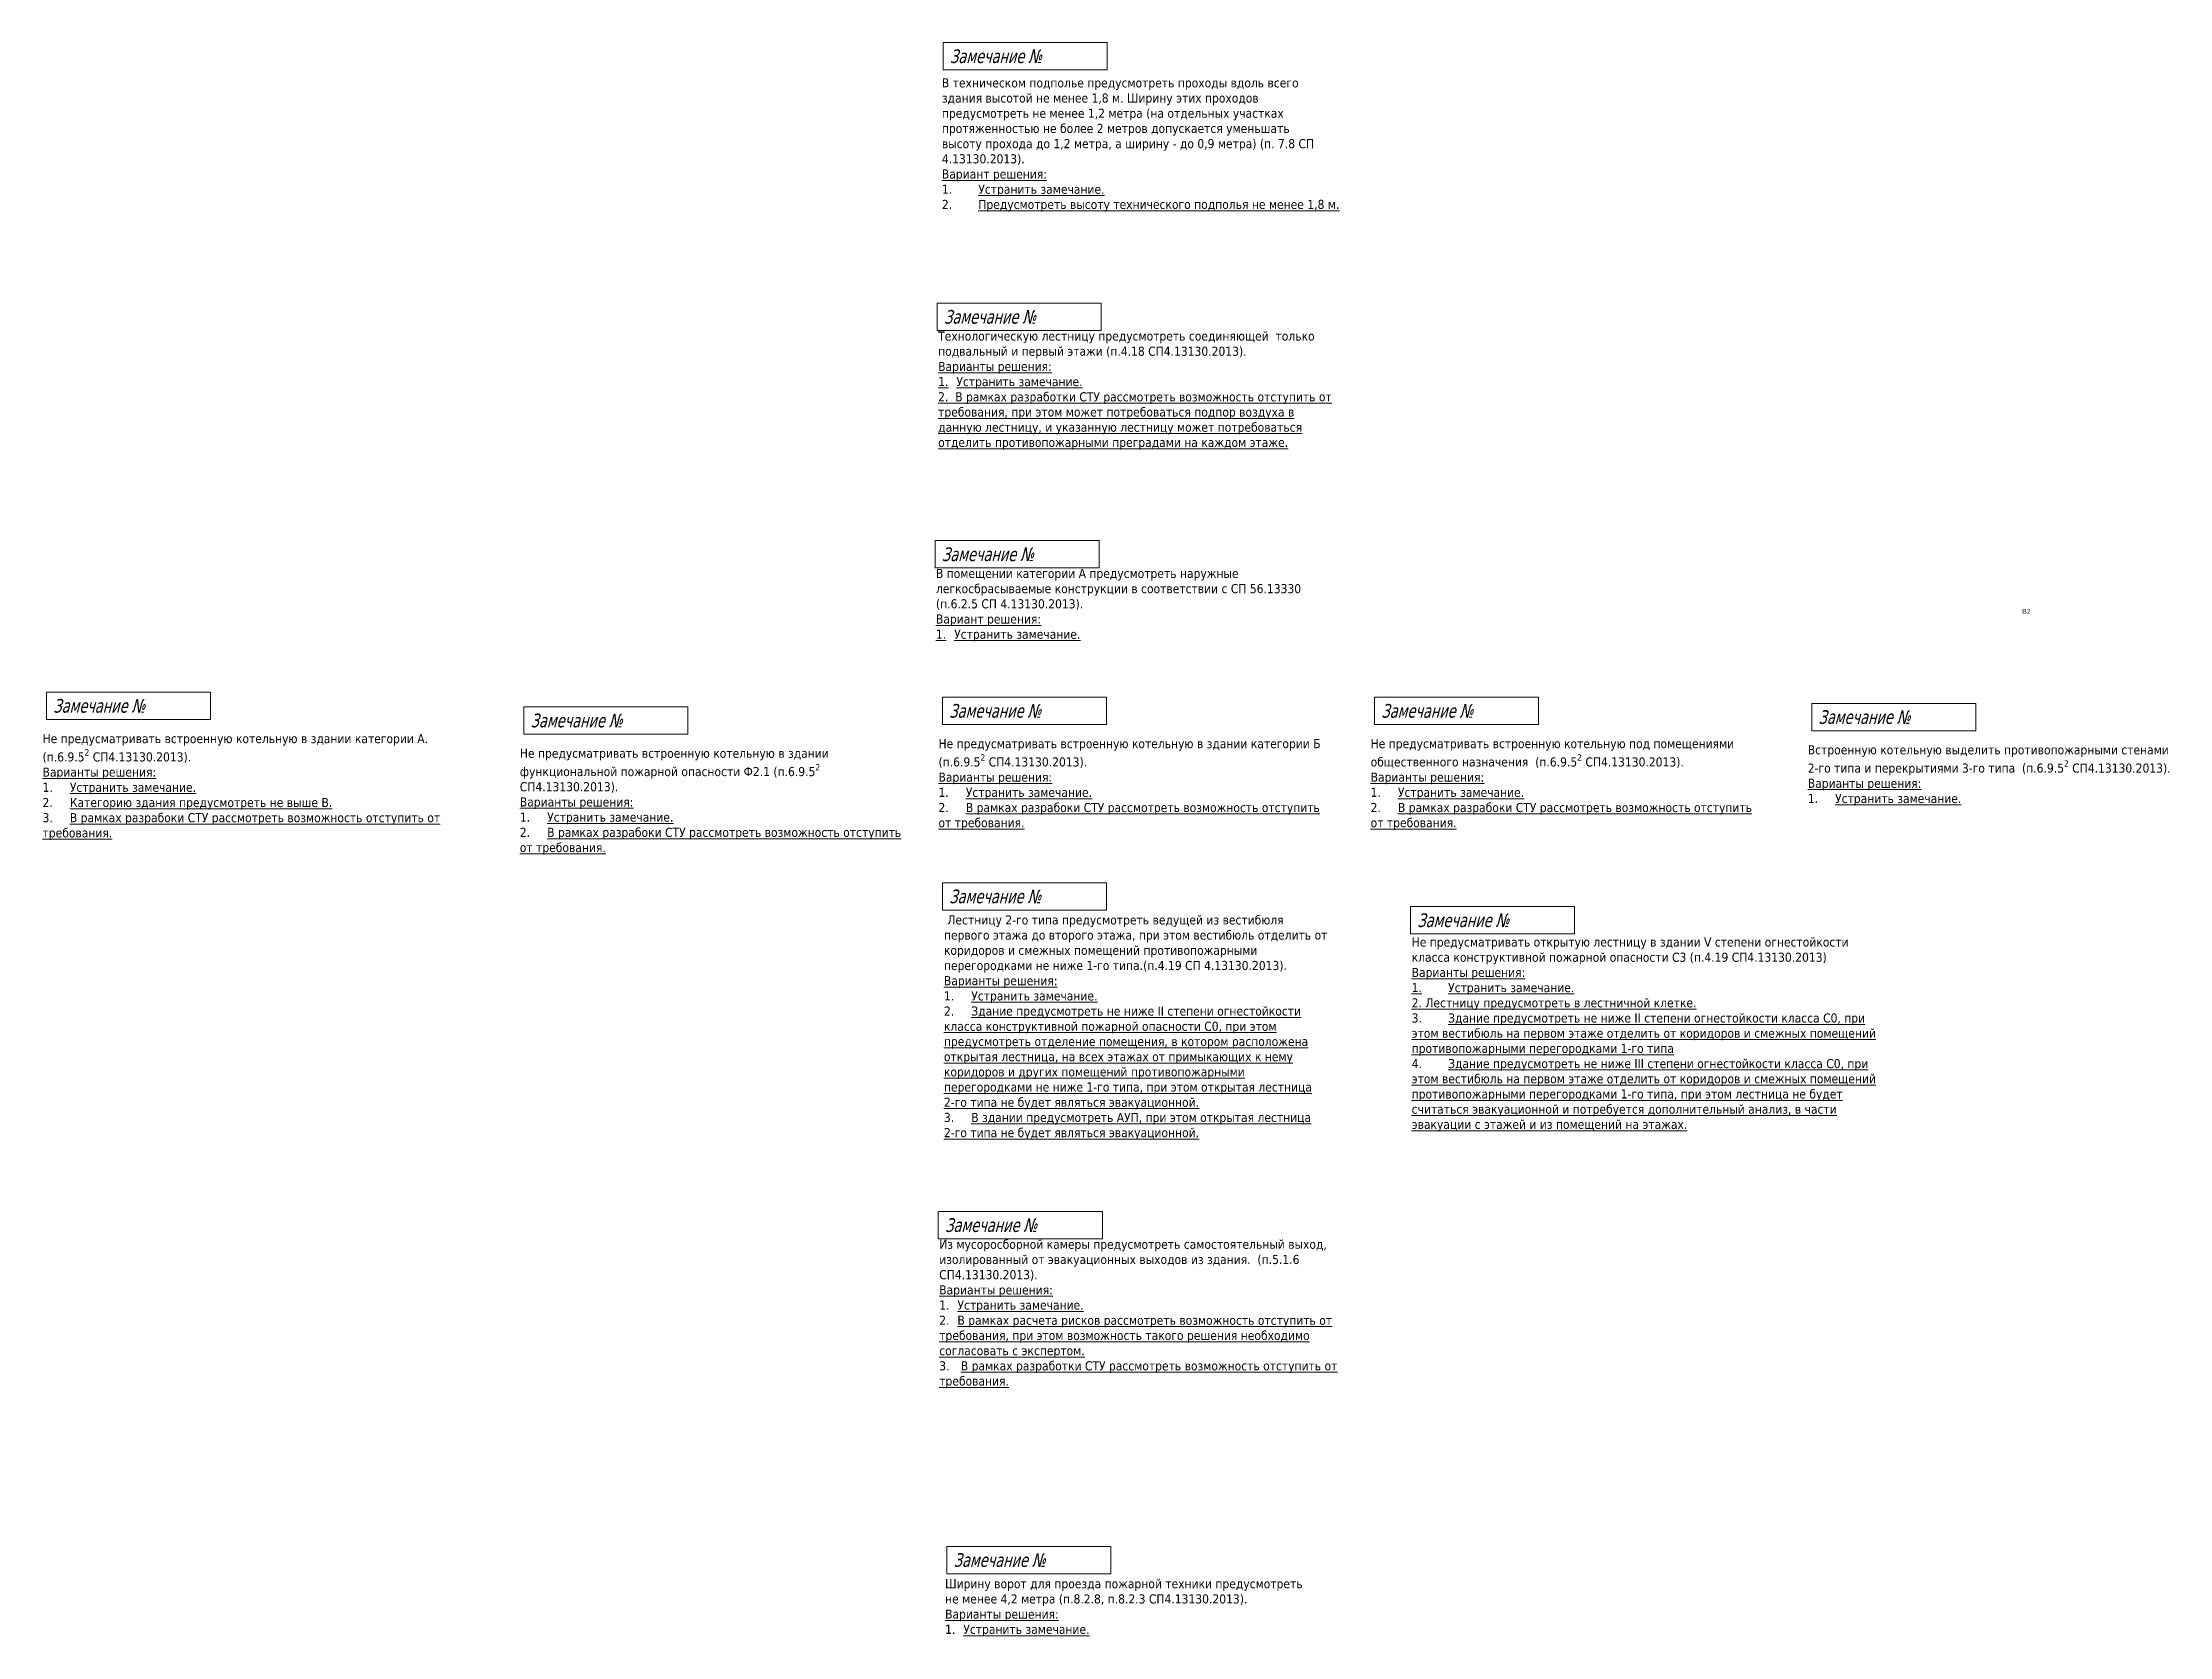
# Model space of a CAD drawing. Header units: millimetres. Extents: x -204396 to 1997851, y -2958255 to 237418.
# Drawn here: x 339457 to 479501, y -1647517 to -1542598 of the extents above; entities that cross this region are included whole.
import ezdxf

# ---------------------------------------------------------------- set-up
doc = ezdxf.new("R2010")
doc.units = ezdxf.units.MM
doc.layers.add('AR_Графика спецификации', color=7, linetype='Continuous', lineweight=0)
doc.layers.add('экспертиза', color=1, linetype='Continuous', lineweight=0)
doc.styles.add('ISOCPEUR_13', font='isocpeur.ttf', dxfattribs={"height": 2.5})
doc.styles.add('ЭКСПЕРТИЗА', font='tahoma.ttf')

msp = doc.modelspace()

# ---------------------------------------------------------------- texts
at = {"layer": 'AR_Графика спецификации', "insert": (469807, -1579877), "char_height": 324.1, "width": 581.02, "attachment_point": 1, "line_spacing_factor": 1.149209, "style": 'ISOCPEUR_13'}
msp.add_mtext('В2', dxfattribs=at)
at = {"layer": 'экспертиза', "lineweight": 0, "style": 'ЭКСПЕРТИЗА', "oblique": 14.99998, "width": 0.8}
for p in [(399206, -1543948), (398817, -1561103), (398674, -1576731), (340163, -1586708), (399157, -1587040), (427609, -1587040), (456393, -1587446), (371591, -1587674), (399157, -1599254), (429976, -1600823), (398889, -1620890), (399447, -1642937)]:
    msp.add_text('Замечание №', height=900, dxfattribs=at).set_placement(p)
at = {"layer": 'экспертиза', "lineweight": 0, "ltscale": 100, "transparency": 33554687, "insert": (398672, -1544951), "char_height": 600, "width": 25182.81, "attachment_point": 1, "style": 'ЭКСПЕРТИЗА'}
msp.add_mtext('В техническом подполье предусмотреть проходы вдоль всего здания высотой не менее 1,8 м. Ширину этих проходов предусмотреть не менее 1,2 метра (на отдельных участках протяженностью не более 2 метров допускается уменьшать высоту прохода до 1,2 метра, а ширину - до 0,9 метра) (п. 7.8 СП 4.13130.2013).{\\A1;\\P\\L\\C6;Вариант решения:\\P\\l1.^I\\LУстранить замечание. \\P\\l2.^I\\LПредусмотреть высоту технического подполья не менее 1,8 м.}', dxfattribs=at)
at = {"layer": 'экспертиза', "lineweight": 0, "ltscale": 100, "char_height": 600, "attachment_point": 1, "style": 'ЭКСПЕРТИЗА'}
for s, insert, width in [('\\pt1200;Технологическую лестницу предусмотреть соединяющей  только подвальный и первый этажи (п.4.18 СП4.13130.2013).\\P{\\L\\C6;Варианты решения:\\P1.^IУстранить замечание.\\P2.  В рамках разработки СТУ рассмотреть возможность отступить от требования, при этом может потребоваться подпор воздуха в данную лестницу, и указанную лестницу может потребоваться отделить противопожарными преградами на каждом этаже.}', (398426, -1561616), 26083.88), ('\\pt1200;В помещении категории А предусмотреть наружные легкосбрасываемые конструкции в соответствии с СП 56.13330 (п.6.2.5 СП 4.13130.2013).\\P{\\L\\C6;Вариант решения:\\P1.^IУстранить замечание.}', (398282, -1577243), 26083.88), ('\\A1;\\pt1200;Не предусматривать встроенную котельную в здании категории А. (п.6.9.5{\\H0.7x;\\S2^ ;} СП4.13130.2013).\\P{\\L\\C6;Варианты решения:\\P\\pt1800;\\l1.^I\\LУстранить замечание.\\P\\l2.^I\\LКатегорию здания предусмотреть не выше В.\\P\\l3.^I\\LВ рамках разрабоки СТУ рассмотреть возможность отступить от требования.}', (339457, -1588116), 27610.35), ('\\A1;\\pt1200;Не предусматривать встроенную котельную в здании функциональной пожарной опасности Ф2.1 (п.6.9.5{\\H0.7x;\\S2^ ;} СП4.13130.2013).\\P{\\L\\C6;Варианты решения:\\P\\pt1800;\\l1.^I\\LУстранить замечание.\\P\\l2.^I\\LВ рамках разрабоки СТУ рассмотреть возможность отступить от требования.}', (370884, -1589081), 25338.67), ('\\A1;\\pt1200;Не предусматривать встроенную котельную в здании категории Б (п.6.9.5{\\H0.7x;\\S2^ ;} СП4.13130.2013).\\P{\\L\\C6;Варианты решения:\\P\\pt1800;\\l1.^I\\LУстранить замечание.\\P\\l2.^I\\LВ рамках разрабоки СТУ рассмотреть возможность отступить от требования.}', (398450, -1588447), 25338.67), ('\\A1;\\pt1200;Не предусматривать встроенную котельную под помещениями общественного назначения  (п.6.9.5{\\H0.7x;\\S2^ ;} СП4.13130.2013).\\P{\\L\\C6;Варианты решения:\\P\\pt1800;\\l1.^I\\LУстранить замечание.\\P\\l2.^I\\LВ рамках разрабоки СТУ рассмотреть возможность отступить от требования.}', (426903, -1588447), 25338.67), ('\\A1;\\pt1200;Встроенную котельную выделить противопожарными стенами 2-го типа и перекрытиями 3-го типа  (п.6.9.5{\\H0.7x;\\S2^ ;} СП4.13130.2013).\\P{\\L\\C6;Варианты решения:\\P\\pt1800;\\l1.^I\\LУстранить замечание.}', (455687, -1588853), 25338.67), ('\\pt1200; Лестницу 2-го типа предусмотреть ведущей из вестибюля первого этажа до второго этажа, при этом вестибюль отделить от коридоров и смежных помещений противопожарными перегородками не ниже 1-го типа.(п.4.19 СП 4.13130.2013).\\P{\\L\\C6;Варианты решения:\\P\\pt1800,16800;\\l1.^I\\LУстранить замечание.\\P\\l2.^I\\LЗдание предусмотреть не ниже II степени огнестойкости класса конструктивной пожарной опасности С0, при этом предусмотреть отделение помещения, в котором расположена открытая лестница, на всех этажах от примыкающих к нему коридоров и других помещений противопожарными перегородками не ниже 1-го типа, при этом открытая лестница 2-го типа не будет являться эвакуационной.\\P\\l3.^I\\LВ здании предусмотреть АУП, при этом открытая лестница 2-го типа не будет являться эвакуационной.}', (398807, -1600050), 25338.67), ('Не предусматривать открытую лестницу в здании V степени огнестойкости класса конструктивной пожарной опасности С3 (п.4.19 СП4.13130.2013)\\P{\\L\\C6;Варианты решения:\\P1.^IУстранить замечание.\\P2. Лестницу предусмотреть в лестничной клетке.\\P\\l3.^I\\LЗдание предусмотреть не ниже II степени огнестойкости класса С0, при этом вестибюль на первом этаже отделить от коридоров и смежных помещений противопожарными перегородками 1-го типа\\P\\l4.^I\\LЗдание предусмотреть не ниже III степени огнестойкости класса С0, при этом вестибюль на первом этаже отделить от коридоров и смежных помещений противопожарными перегородками 1-го типа, при этом лестница не будет считаться эвакуационной и потребуется дополнительный анализ, в части эвакуации с этажей и из помещений на этажах.}', (429605, -1601506), 31202.31), ('\\pt1200;Из мусоросборной камеры предусмотреть самостоятельный выход, изолированный от эвакуационных выходов из здания.  (п.5.1.6 СП4.13130.2013).{\\L\\C6;\\PВарианты решения:\\P\\l1.^I\\LУстранить замечание.\\P\\l2.^I\\LВ рамках расчета рисков рассмотреть возможность отступить от требования, при этом возможность такого решения необходимо согласовать с экспертом.\\H0.91667x;\\l\\C0;\\P\\H1.09091x;\\C6;3.^I \\LВ рамках разработки СТУ рассмотреть возможность отступить от требования. }', (398497, -1621402), 28405.9), ('Ширину ворот для проезда пожарной техники предусмотреть не менее 4,2 метра (п.8.2.8, п.8.2.3 СП4.13130.2013).\\P{\\L\\C6;Варианты решения:\\P\\pt1200;\\l1.^I\\LУстранить замечание.}', (398884, -1643746), 24087.56)]:
    msp.add_mtext(s, dxfattribs=dict(at, insert=insert, width=width))

# ---------------------------------------------------------------- linework, layer by layer
at = {"layer": 'экспертиза', "lineweight": 0}
for points in [[(398756, -1542598), (409556, -1542598), (409556, -1544398), (398756, -1544398), (398756, -1542598)], [(398367, -1559753), (409167, -1559753), (409167, -1561553), (398367, -1561553), (398367, -1559753)], [(398224, -1575381), (409024, -1575381), (409024, -1577181), (398224, -1577181), (398224, -1575381)], [(339713, -1585358), (350513, -1585358), (350513, -1587158), (339713, -1587158), (339713, -1585358)], [(371141, -1586324), (381941, -1586324), (381941, -1588124), (371141, -1588124), (371141, -1586324)], [(398707, -1585690), (409507, -1585690), (409507, -1587490), (398707, -1587490), (398707, -1585690)], [(427159, -1585690), (437959, -1585690), (437959, -1587490), (427159, -1587490), (427159, -1585690)], [(455943, -1586096), (466743, -1586096), (466743, -1587896), (455943, -1587896), (455943, -1586096)], [(398707, -1597904), (409507, -1597904), (409507, -1599704), (398707, -1599704), (398707, -1597904)], [(429526, -1599473), (440326, -1599473), (440326, -1601273), (429526, -1601273), (429526, -1599473)]]:
    msp.add_lwpolyline(points, dxfattribs=at)
at = {"layer": 'экспертиза', "lineweight": 0, "elevation": 0}
for points in [[(398439, -1619540), (409239, -1619540), (409239, -1621340), (398439, -1621340), (398439, -1619540)], [(398997, -1641587), (409797, -1641587), (409797, -1643387), (398997, -1643387), (398997, -1641587)]]:
    msp.add_lwpolyline(points, dxfattribs=at)

msp.set_redraw_order([(e.dxf.handle, doc.entitydb.next_handle()) for e in msp.query("TEXT MTEXT ATTDEF DIMENSION ARC_DIMENSION")])  # texts and dimensions are drawn at this point

doc.saveas('drawing.dxf')
